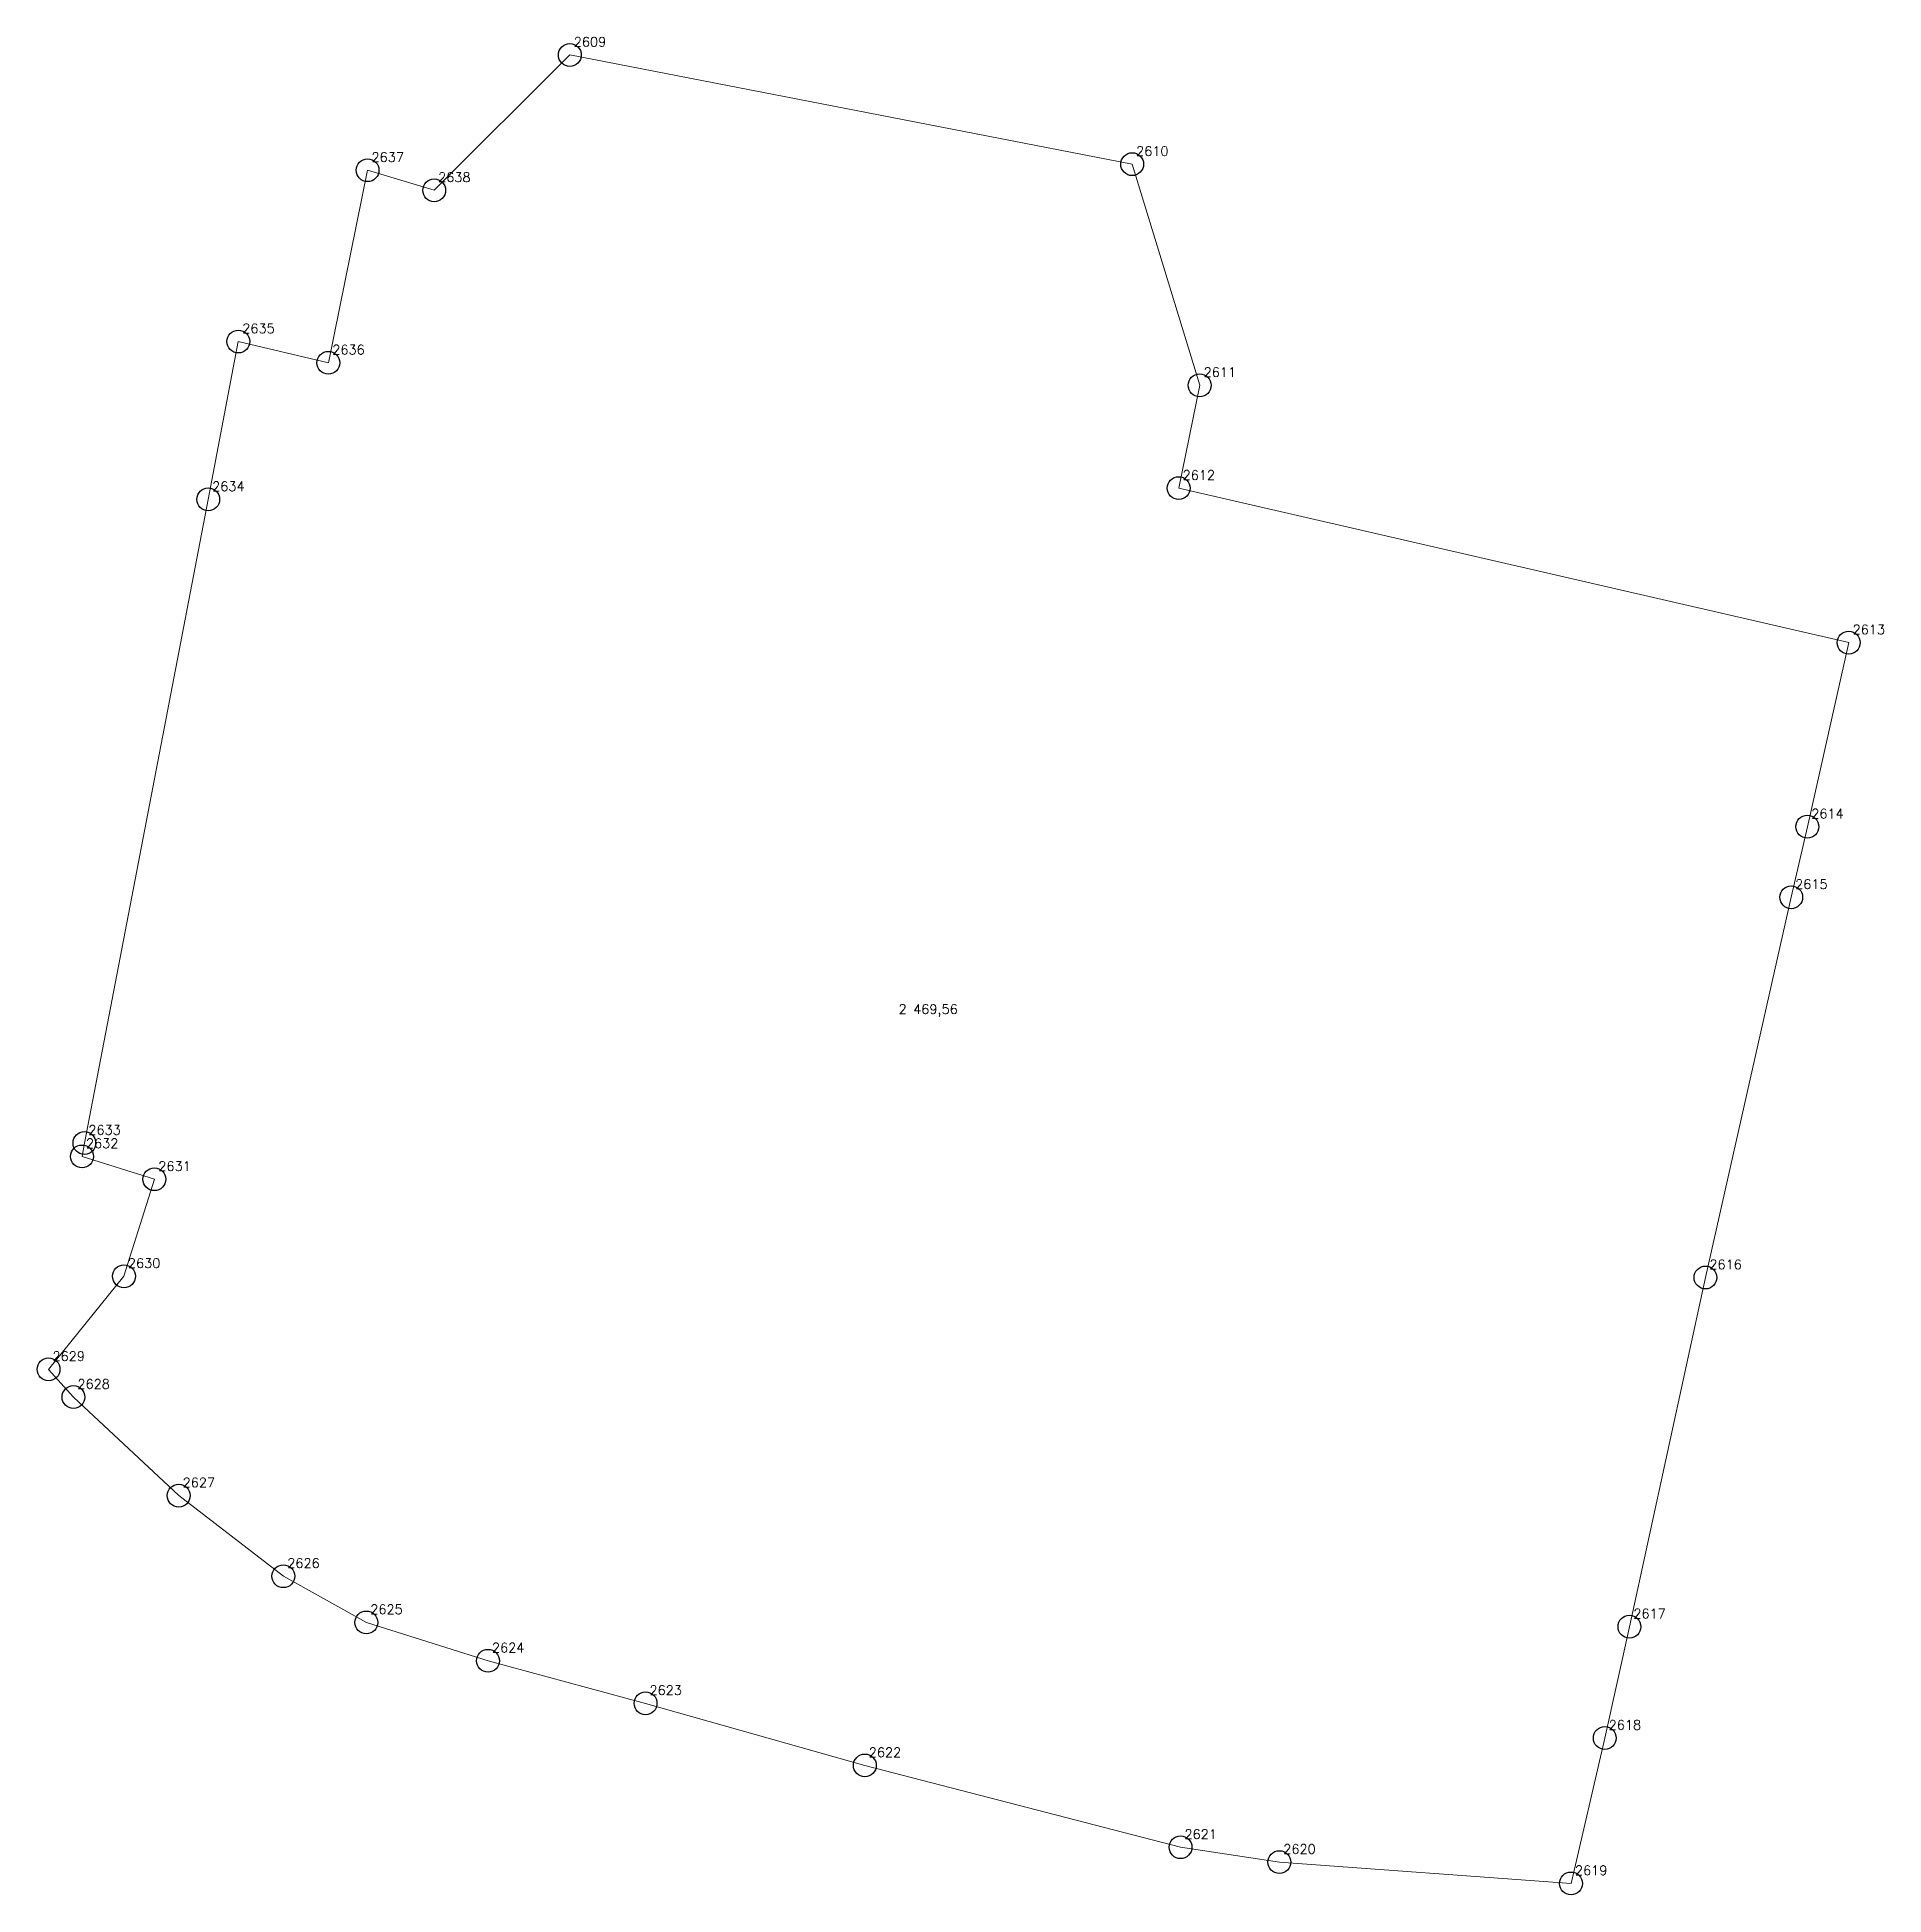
# Model space of a CAD drawing. Extents: x 1391578 to 1399811, y 355675 to 360827.
# Drawn here: x 1395405.1 to 1395465.9, y 360217.1 to 360278.2 of the extents above; entities that cross this region are included whole.
import ezdxf

# ---------------------------------------------------------------- set-up
doc = ezdxf.new("R2010")
doc.units = 0
doc.header["$PDMODE"] = 33
doc.header["$PDSIZE"] = 0.75
doc.layers.add('6 - утвержденные границы территорий окн', color=7, linetype='Continuous')
doc.styles.get("Standard").update_dxf_attribs({"font": 'simplex.shx'})

msp = doc.modelspace()

# ---------------------------------------------------------------- texts
at = {"layer": '6 - утвержденные границы территорий окн', "color": 7}
for s, p in [('2609', (1395422.789, 360277.84)), ('2637', (1395416.139, 360274.05)), ('2610', (1395441.279, 360274.249)), ('2638', (1395418.329, 360273.39)), ('2635', (1395411.889, 360268.42)), ('2636', (1395414.849, 360267.72)), ('2611', (1395443.499, 360266.979)), ('2612', (1395442.809, 360263.599)), ('2634', (1395410.899, 360263.23)), ('2613', (1395464.839, 360258.519)), ('2614', (1395463.479, 360252.469)), ('2615', (1395462.949, 360250.149)), ('2 469,56', (1395433.469, 360246.042)), ('2633', (1395406.829, 360242.07)), ('2632', (1395406.749, 360241.63)), ('2631', (1395409.129, 360240.88)), ('2630', (1395408.129, 360237.69)), ('2616', (1395460.129, 360237.65)), ('2629', (1395405.649, 360234.63)), ('2628', (1395406.469, 360233.72)), ('2627', (1395409.929, 360230.48)), ('2626', (1395413.369, 360227.83)), ('2625', (1395416.099, 360226.31)), ('2617', (1395457.629, 360226.17)), ('2624', (1395420.099, 360225.05)), ('2623', (1395425.279, 360223.65)), ('2618', (1395456.819, 360222.51)), ('2622', (1395432.489, 360221.61)), ('2621', (1395442.869, 360218.92)), ('2620', (1395446.119, 360218.43)), ('2619', (1395455.709, 360217.73))]:
    msp.add_text(s, height=0.3111, dxfattribs=at).set_placement(p)

# ---------------------------------------------------------------- linework, layer by layer
at = {"layer": '6 - утвержденные границы территорий окн', "color": 7, "lineweight": 20}
msp.add_lwpolyline([(1395422.66, 360277.565), (1395441.15, 360273.975), (1395443.37, 360266.705), (1395442.68, 360263.325), (1395464.71, 360258.245), (1395463.35, 360252.195), (1395462.82, 360249.875), (1395460, 360237.375), (1395457.5, 360225.895), (1395456.69, 360222.235), (1395455.58, 360217.455), (1395445.99, 360218.155), (1395442.74, 360218.645), (1395432.36, 360221.335), (1395425.15, 360223.375), (1395419.97, 360224.775), (1395415.97, 360226.035), (1395413.24, 360227.555), (1395409.8, 360230.205), (1395406.34, 360233.445), (1395405.52, 360234.355), (1395408, 360237.415), (1395409, 360240.605), (1395406.62, 360241.355), (1395406.7, 360241.795), (1395410.77, 360262.955), (1395411.76, 360268.145), (1395414.72, 360267.445), (1395416.01, 360273.775), (1395418.2, 360273.115), (1395422.66, 360277.565)], close=True, dxfattribs=at)
at = {"layer": '6 - утвержденные границы территорий окн'}
for p in [(1395422.66, 360277.565), (1395416.01, 360273.775), (1395441.15, 360273.975), (1395418.2, 360273.115), (1395411.76, 360268.145), (1395414.72, 360267.445), (1395443.37, 360266.705), (1395410.77, 360262.955), (1395442.68, 360263.325), (1395464.71, 360258.245), (1395463.35, 360252.195), (1395462.82, 360249.875), (1395406.62, 360241.355), (1395406.7, 360241.795), (1395409, 360240.605), (1395408, 360237.415), (1395460, 360237.375), (1395405.52, 360234.355), (1395406.34, 360233.445), (1395409.8, 360230.205), (1395413.24, 360227.555), (1395415.97, 360226.035), (1395457.5, 360225.895), (1395419.97, 360224.775), (1395425.15, 360223.375), (1395456.69, 360222.235), (1395432.36, 360221.335), (1395442.74, 360218.645), (1395445.99, 360218.155), (1395455.58, 360217.455)]:
    msp.add_point(p, dxfattribs=at)

msp.set_redraw_order([(e.dxf.handle, doc.entitydb.next_handle()) for e in msp.query("TEXT MTEXT ATTDEF DIMENSION ARC_DIMENSION")])  # texts and dimensions are drawn at this point

doc.saveas('drawing.dxf')
